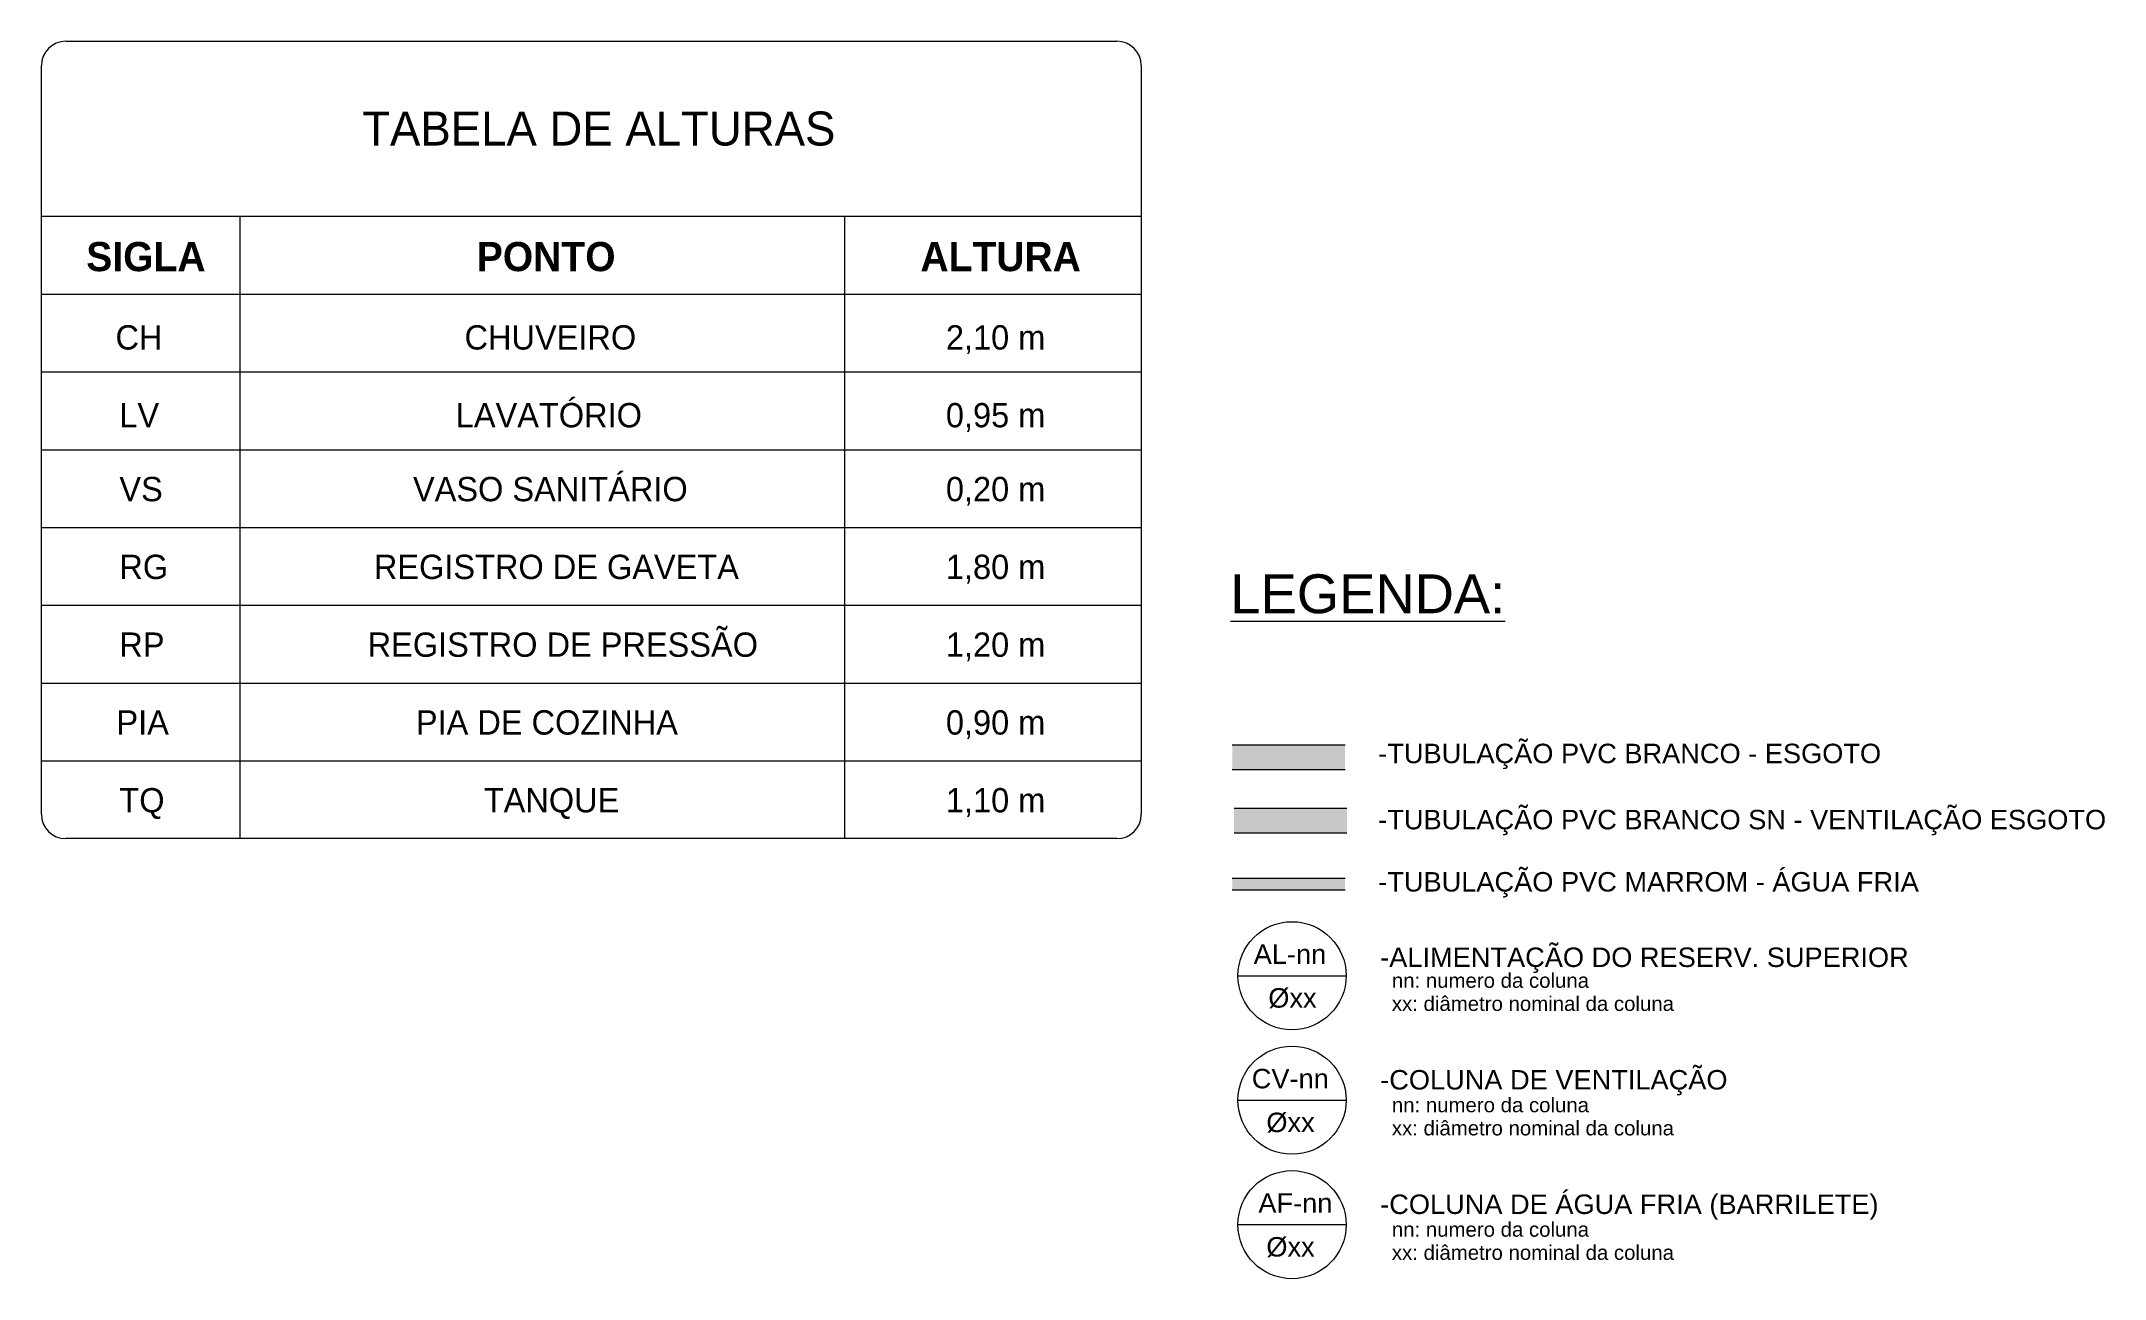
# Model space of a CAD drawing. Header units: metres. Extents: x -0.9 to 62, y -37.3 to 60.
# Drawn here: x -0.87 to 9.73, y -2.14 to 4.23 of the extents above; entities that cross this region are included whole.
import ezdxf

# ---------------------------------------------------------------- set-up
doc = ezdxf.new("R2010")
doc.units = ezdxf.units.M
for name, color, linetype, lineweight in [('A-DETL', 7, 'Continuous', 5), ('A-DETL-GENF', 7, 'Continuous', 5), ('A-DETL-MEDM', 7, 'Continuous', 15), ('G-ANNO-TEXT', 7, 'Continuous', 5)]:
    doc.layers.add(name, color=color, linetype=linetype, lineweight=lineweight)
doc.styles.add('Arial', font='arial.ttf', dxfattribs={"height": 0.1})
doc.styles.add('Arial_1', font='arial.ttf', dxfattribs={"height": 0.2})
doc.styles.add('Arial_2', font='arial.ttf', dxfattribs={"height": 0.075})
doc.styles.add('Century Gothic', font='GOTHIC.TTF', dxfattribs={"height": 0.175})
doc.styles.add('Century Gothic_1', font='GOTHIC.TTF', dxfattribs={"height": 0.125})
doc.styles.add('Century Gothic_B', font='GOTHICB.TTF', dxfattribs={"height": 0.15})

msp = doc.modelspace()

# ---------------------------------------------------------------- texts
at = {"layer": 'G-ANNO-TEXT', "attachment_point": 1, "bg_fill": 3, "box_fill_scale": 1.25, "bg_fill_color": 256, "bg_fill_true_color": 13158600, "bg_fill_transparency": 0}
for s, insert, char_height, width, style in [('TABELA DE ALTURAS', (0.776, 3.866), 0.175, 2.76181, 'Century Gothic'), ('\\LLEGENDA:', (5.238, 1.486), 0.2, 1.72363, 'Arial_1')]:
    msp.add_mtext(s, dxfattribs=dict(at, insert=insert, char_height=char_height, width=width, style=style))
at = {"layer": 'G-ANNO-TEXT', "attachment_point": 1}
for s, insert, char_height, width, style in [('SIGLA', (-0.642, 3.195), 0.15, 0.72152, 'Century Gothic_B'), ('PONTO', (1.365, 3.195), 0.15, 0.87384, 'Century Gothic_B'), ('ALTURA', (3.645, 3.195), 0.15, 0.90992, 'Century Gothic_B'), ('CH', (-0.492, 2.767), 0.125, 0.31667, 'Century Gothic_1'), ('CHUVEIRO', (1.302, 2.767), 0.125, 1.0903, 'Century Gothic_1'), ('2,10 m', (3.776, 2.767), 0.125, 0.6654, 'Century Gothic_1'), ('LV', (-0.472, 2.367), 0.125, 0.24451, 'Century Gothic_1'), ('LAVATÓRIO', (1.257, 2.367), 0.125, 1.18249, 'Century Gothic_1'), ('0,95 m', (3.776, 2.367), 0.125, 0.6654, 'Century Gothic_1'), ('VASO SANITÁRIO', (1.037, 1.987), 0.125, 1.71561, 'Century Gothic_1'), ('VS', (-0.472, 1.987), 0.125, 0.25253, 'Century Gothic_1'), ('0,20 m', (3.776, 1.987), 0.125, 0.6654, 'Century Gothic_1'), ('RG', (-0.472, 1.587), 0.125, 0.31266, 'Century Gothic_1'), ('REGISTRO DE GAVETA', (0.836, 1.587), 0.125, 2.20464, 'Century Gothic_1'), ('1,80 m', (3.776, 1.587), 0.125, 0.6654, 'Century Gothic_1'), ('RP', (-0.472, 1.187), 0.125, 0.25253, 'Century Gothic_1'), ('REGISTRO DE PRESSÃO', (0.804, 1.187), 0.125, 2.2808, 'Century Gothic_1'), ('1,20 m', (3.776, 1.187), 0.125, 0.6654, 'Century Gothic_1'), ('PIA', (-0.487, 0.787), 0.125, 0.32869, 'Century Gothic_1'), ('PIA DE COZINHA', (1.052, 0.787), 0.125, 1.67954, 'Century Gothic_1'), ('0,90 m', (3.776, 0.787), 0.125, 0.6654, 'Century Gothic_1'), ('-TUBULAÇÃO PVC BRANCO - ESGOTO', (5.998, 0.615), 0.1, 3.18671, 'Arial'), ('TQ', (-0.472, 0.387), 0.125, 0.27257, 'Century Gothic_1'), ('TANQUE', (1.401, 0.387), 0.125, 0.83376, 'Century Gothic_1'), ('1,10 m', (3.776, 0.387), 0.125, 0.6654, 'Century Gothic_1'), ('-TUBULAÇÃO PVC BRANCO SN - VENTILAÇÃO ESGOTO', (5.998, 0.275), 0.1, 4.61772, 'Arial'), ('-TUBULAÇÃO PVC MARROM - ÁGUA FRIA', (5.998, -0.045), 0.1, 3.42321, 'Arial'), ('AL-nn', (5.358, -0.417), 0.1, 0.46097, 'Arial'), ('-ALIMENTAÇÃO DO RESERV. SUPERIOR', (6.008, -0.433), 0.1, 3.35506, 'Arial'), ('nn: numero da coluna', (6.068, -0.565), 0.075, 1.23059, 'Arial_2'), ('Øxx', (5.433, -0.642), 0.1, 0.30865, 'Arial'), ('xx: diâmetro nominal da coluna', (6.068, -0.684), 0.075, 1.73565, 'Arial_2'), ('CV-nn', (5.348, -1.057), 0.1, 0.48903, 'Arial'), ('-COLUNA DE VENTILAÇÃO', (6.008, -1.063), 0.1, 2.20464, 'Arial'), ('nn: numero da coluna', (6.068, -1.205), 0.075, 1.23059, 'Arial_2'), ('Øxx', (5.423, -1.282), 0.1, 0.30865, 'Arial'), ('xx: diâmetro nominal da coluna', (6.068, -1.324), 0.075, 1.73565, 'Arial_2'), ('-COLUNA DE ÁGUA FRIA (BARRILETE)', (6.008, -1.703), 0.1, 3.16266, 'Arial'), ('AF-nn', (5.382, -1.697), 0.1, 0.46899, 'Arial'), ('nn: numero da coluna', (6.068, -1.845), 0.075, 1.23059, 'Arial_2'), ('Øxx', (5.423, -1.922), 0.1, 0.30865, 'Arial'), ('xx: diâmetro nominal da coluna', (6.068, -1.964), 0.075, 1.73565, 'Arial_2')]:
    msp.add_mtext(s, dxfattribs=dict(at, insert=insert, char_height=char_height, width=width, style=style))

# ---------------------------------------------------------------- hatches: boundary and pattern name
at = {"layer": 'A-DETL-GENF', "true_color": 0x804000}
msp.add_hatch(color=36, dxfattribs=at).paths.add_polyline_path([(5.828, 0.482), (5.828, 0.608), (5.248, 0.608), (5.248, 0.482)])
at = {"layer": 'A-DETL-GENF', "true_color": 0x8000ff}
msp.add_hatch(color=190, dxfattribs=at).paths.add_polyline_path([(5.828, 0.156), (5.837, 0.156), (5.837, 0.282), (5.257, 0.282), (5.257, 0.156)])
at = {"layer": 'A-DETL-GENF', "true_color": 0x00ffff}
msp.add_hatch(color=4, dxfattribs=at).paths.add_polyline_path([(5.828, -0.136), (5.828, -0.078), (5.248, -0.078), (5.248, -0.136)])

# ---------------------------------------------------------------- linework, layer by layer
at = {"layer": 'A-DETL'}
for p, q in [((-0.748, 4.227), (4.655, 4.227)), ((-0.873, 0.252), (-0.873, 4.102)), ((4.78, 4.102), (4.78, 0.252)), ((-0.873, 3.327), (4.78, 3.327)), ((0.147, 3.327), (0.147, 0.127)), ((3.255, 3.327), (3.255, 0.127)), ((-0.873, 2.927), (4.78, 2.927)), ((-0.873, 2.527), (4.78, 2.527)), ((-0.873, 2.127), (4.78, 2.127)), ((-0.873, 1.727), (4.78, 1.727)), ((-0.873, 1.327), (4.78, 1.327)), ((-0.873, 0.927), (4.78, 0.927)), ((-0.873, 0.927), (4.78, 0.927)), ((-0.873, 0.527), (4.78, 0.527)), ((4.655, 0.127), (-0.748, 0.127))]:
    msp.add_line(p, q, dxfattribs=at)
at = {"layer": 'A-DETL', "color": 5, "lineweight": 15, "true_color": 0x0000ff}
for p, q in [((5.828, -0.078), (5.248, -0.078)), ((5.248, -0.136), (5.828, -0.136))]:
    msp.add_line(p, q, dxfattribs=at)
at = {"layer": 'A-DETL', "color": 94, "true_color": 0x00a600}
for p, q in [((5.277, -0.578), (5.833, -0.578)), ((5.277, -1.218), (5.833, -1.218)), ((5.277, -1.858), (5.833, -1.858))]:
    msp.add_line(p, q, dxfattribs=at)
for centre in [(5.555, -0.578), (5.555, -1.218), (5.555, -1.858)]:
    msp.add_circle(centre, 0.278, dxfattribs=at)
at = {"layer": 'A-DETL'}
for centre, start, end in [((-0.748, 4.102), 90, 180), ((4.655, 4.102), 0, 90), ((-0.748, 0.252), 180, 270), ((4.655, 0.252), 270, 0)]:
    msp.add_arc(centre, 0.125, start, end, dxfattribs=at)
at = {"layer": 'A-DETL-MEDM'}
for p, q in [((5.828, 0.608), (5.248, 0.608)), ((5.248, 0.482), (5.828, 0.482)), ((5.837, 0.282), (5.257, 0.282)), ((5.257, 0.156), (5.837, 0.156))]:
    msp.add_line(p, q, dxfattribs=at)

msp.set_redraw_order([(e.dxf.handle, doc.entitydb.next_handle()) for e in msp.query("TEXT MTEXT ATTDEF DIMENSION ARC_DIMENSION")])  # texts and dimensions are drawn at this point

doc.saveas('drawing.dxf')
